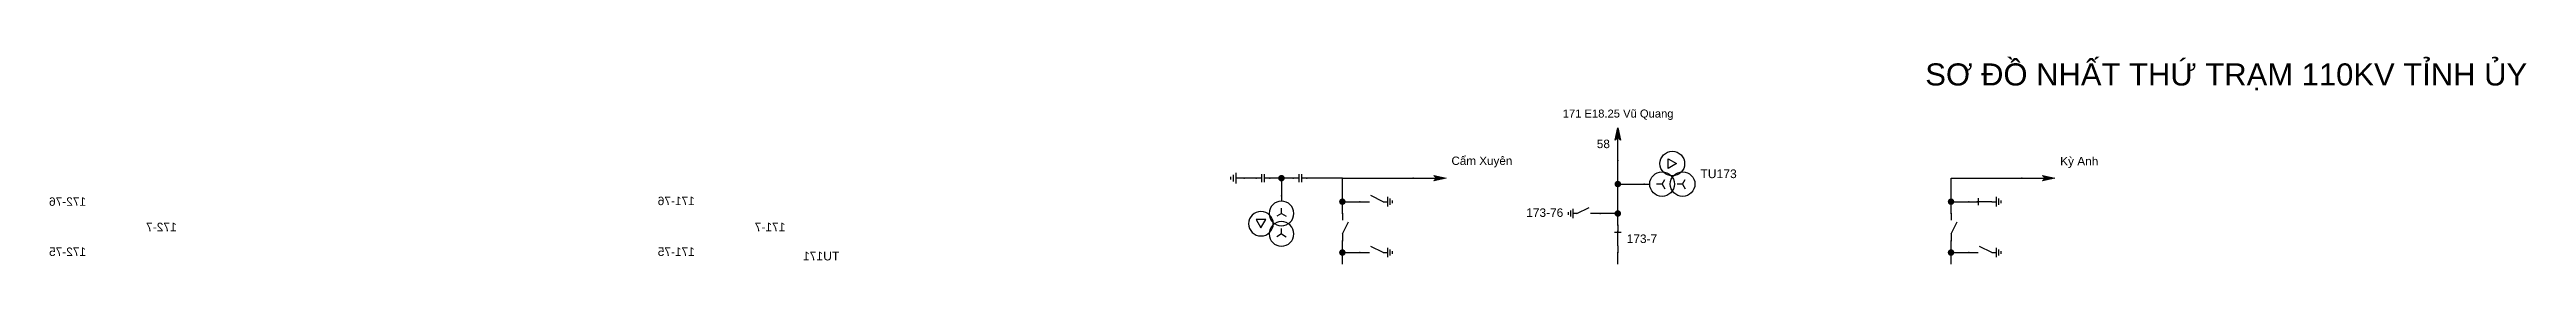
# Model space of a CAD drawing. Header units: millimetres. Extents: x -379 to 411, y 7 to 290.
# Drawn here: x -181.9 to 270.2, y 252.1 to 290.1 of the extents above; entities that cross this region are included whole.
import ezdxf

# ---------------------------------------------------------------- set-up
doc = ezdxf.new("R2010")
doc.units = ezdxf.units.MM
doc.layers.add('GROUND', color=3, linetype='Continuous', lineweight=25)
doc.layers.add('HV_110KV', color=1, linetype='Continuous', lineweight=25)
doc.layers.add('SYM_PORTS', color=8, linetype='Continuous', plot=False)
doc.layers.add('TEXT', color=7, linetype='Continuous')
doc.styles.add('SLD_TEXT', font='arial.ttf')

msp = doc.modelspace()

# ---------------------------------------------------------------- texts
at = {"layer": 'TEXT', "attachment_point": 7, "style": 'SLD_TEXT'}
for s, insert, char_height in [('SƠ ĐỒ NHẤT THỨ TRẠM 110KV TỈNH ỦY', (160.48, 283.98), 4.0469), ('171 E18.25 Vũ Quang', (94.29, 278.56), 1.4633), ('Cẩm Xuyên', (73.98, 269.87), 1.522), ('58', (100.51, 273.38), 1.543), ('Kỳ Anh', (185.1, 269.77), 1.547)]:
    msp.add_mtext(s, dxfattribs=dict(at, insert=insert, char_height=char_height))

# ---------------------------------------------------------------- blocks, each defined once
blk = doc.blocks.new('SYM_EARTHING_SWITCH_OPEN')
at = {"lineweight": 25}
for points in [[(0, -1.25), (-1.125, 1)], [(0, 3), (0, 1.25)], [(-0.875, -2), (0.875, -2)], [(-0.5625, -2.4375), (0.5625, -2.4375)], [(-0.25, -2.875), (0.25, -2.875)], [(0, -1.25), (0, -2)]]:
    blk.add_lwpolyline(points, dxfattribs=at)
at = {"layer": 'SYM_PORTS'}
blk.add_point((0, 3), dxfattribs=at)
blk.add_attdef('DEVICE_CODE', (1.875, 0), '', height=2)
blk = doc.blocks.new('SYM_DISCONNECTOR_OPEN')
at = {"lineweight": 25}
for points in [[(0, -1.25), (-1.125, 1)], [(0, 2.5), (0, 1.25)], [(0, -1.25), (0, -2.5)]]:
    blk.add_lwpolyline(points, dxfattribs=at)
at = {"layer": 'SYM_PORTS'}
for p in [(0, 2.5), (0, -2.5)]:
    blk.add_point(p, dxfattribs=at)
blk.add_attdef('DEVICE_CODE', (1, -0.5), '', height=2)
blk = doc.blocks.new('SYM_COUPLING_CAPACITOR')
at = {"lineweight": 25}
for points in [[(-0.75, 0.25), (0.75, 0.25)], [(0, 1.25), (0, 0.25)], [(-0.75, -0.25), (0.75, -0.25)], [(0, -0.25), (0, -1.25)]]:
    blk.add_lwpolyline(points, dxfattribs=at)
at = {"layer": 'SYM_PORTS'}
for p in [(0, 1.25), (0, -1.25)]:
    blk.add_point(p, dxfattribs=at)
blk.add_attdef('DEVICE_CODE', (1.75, -1.75), '', height=2)
blk = doc.blocks.new('SYM_VOLTAGE_TRANSFORMER')
at = {"lineweight": 25}
for points in [[(0, 4.625), (0, 3.625)], [(0, 1.375), (-0.8625, 0.875)], [(0, 1.375), (0, 2.375)], [(0, 1.375), (0.8625, 0.875)], [(0, -2.375), (-0.8625, -2.875)], [(0, -2.375), (0, -1.375)], [(0, -2.375), (0.8625, -2.875)]]:
    blk.add_lwpolyline(points, dxfattribs=at)
blk.add_lwpolyline([(2.875, 0.25), (4.625, 0.25), (3.75, -1.25)], close=True, dxfattribs=at)
for centre in [(0, 1.375), (3.75, -0.5), (0, -2.375)]:
    blk.add_circle(centre, 2.25, dxfattribs=at)
at = {"layer": 'SYM_PORTS'}
blk.add_point((0, 4.625), dxfattribs=at)
blk.add_attdef('DEVICE_CODE', (7, 1.625), '', height=2)
at = {"flags": 1}
blk.add_attdef('RATIO', (7, -1.375), '', height=2, dxfattribs=at)
blk = doc.blocks.new('SYM_GROUND_SYMBOL')
at = {"lineweight": 25}
for points in [[(0, 1.25), (0, -0.25)], [(-1, -0.25), (1, -0.25)], [(-0.625, -0.75), (0.625, -0.75)], [(-0.25, -1.25), (0.25, -1.25)]]:
    blk.add_lwpolyline(points, dxfattribs=at)
at = {"layer": 'SYM_PORTS'}
blk.add_point((0, 1.25), dxfattribs=at)
blk = doc.blocks.new('SYM_LINE_FEEDER_ARROW')
blk.add_hatch(color=7).paths.add_polyline_path([(0, -3), (-0.5, -0.75), (0, -1.25), (0.5, -0.75)])
at = {"lineweight": 25}
blk.add_lwpolyline([(0, 3), (0, -1.25)], dxfattribs=at)
blk.add_lwpolyline([(0, -3), (-0.5, -0.75), (0, -1.25), (0.5, -0.75)], close=True, dxfattribs=at)
at = {"layer": 'SYM_PORTS'}
blk.add_point((0, 3), dxfattribs=at)
blk.add_attdef('LINE_NAME', (1.5, 0), '', height=2)
blk = doc.blocks.new('SYM_DISCONNECTOR_CLOSED')
at = {"lineweight": 25}
for points in [[(-0.625, 1.25), (0.625, 1.25)], [(0, 2.5), (0, 1.25)], [(0, -1.25), (0, 1.5)], [(0, -1.25), (0, -2.5)]]:
    blk.add_lwpolyline(points, dxfattribs=at)
at = {"layer": 'SYM_PORTS'}
for p in [(0, 2.5), (0, -2.5)]:
    blk.add_point(p, dxfattribs=at)
blk.add_attdef('DEVICE_CODE', (1.625, -0.5), '', height=2)
blk = doc.blocks.new('SYM_EARTHING_SWITCH_CLOSED')
at = {"lineweight": 25}
for points in [[(-0.625, 1.25), (0.625, 1.25)], [(0, 3), (0, 1.25)], [(0, -1.25), (0, 1.5)], [(-0.875, -2), (0.875, -2)], [(-0.5625, -2.4375), (0.5625, -2.4375)], [(-0.25, -2.875), (0.25, -2.875)], [(0, -1.25), (0, -2)]]:
    blk.add_lwpolyline(points, dxfattribs=at)
at = {"layer": 'SYM_PORTS'}
blk.add_point((0, 3), dxfattribs=at)
blk.add_attdef('DEVICE_CODE', (1.875, 0), '', height=2)

# ---------------------------------------------------------------- hatches: boundary and pattern name
at = {"layer": 'HV_110KV'}
h = msp.add_hatch(color=7, dxfattribs=at)
edge = h.paths.add_edge_path()
edge.add_arc((42.95, 267.9), 0.6, 0, 360)
h = msp.add_hatch(color=7, dxfattribs=at)
edge = h.paths.add_edge_path()
edge.add_arc((104.35, 266.82), 0.6, 0, 360)
h = msp.add_hatch(color=7, dxfattribs=at)
edge = h.paths.add_edge_path()
edge.add_arc((54.07, 263.59), 0.6, 0, 360)
h = msp.add_hatch(color=7, dxfattribs=at)
edge = h.paths.add_edge_path()
edge.add_arc((165.18, 263.59), 0.6, 0, 360)
h = msp.add_hatch(color=7, dxfattribs=at)
edge = h.paths.add_edge_path()
edge.add_arc((104.35, 261.43), 0.6, 0, 360)
h = msp.add_hatch(color=7, dxfattribs=at)
edge = h.paths.add_edge_path()
edge.add_arc((54.07, 254.28), 0.6, 0, 360)
h = msp.add_hatch(color=7, dxfattribs=at)
edge = h.paths.add_edge_path()
edge.add_arc((165.18, 254.28), 0.6, 0, 360)

# ---------------------------------------------------------------- linework, layer by layer
at = {"layer": 'GROUND'}
msp.add_lwpolyline([(38.3, 267.9), (36.14, 267.9)], dxfattribs=at)
at = {"layer": 'HV_110KV'}
for points in [[(42.95, 267.9), (40.8, 267.9)], [(45.1, 267.9), (42.95, 267.9)], [(42.95, 267.9), (42.95, 264.68)], [(54.07, 267.9), (47.6, 267.9)], [(54.07, 263.59), (54.07, 267.9)], [(54.07, 267.9), (66.99, 267.9)], [(104.35, 266.82), (104.35, 271.13)], [(104.35, 261.43), (104.35, 266.82)], [(104.35, 266.82), (109.17, 266.82)], [(165.18, 263.59), (165.18, 267.9), (178.11, 267.9)], [(54.07, 261.43), (54.07, 263.59)], [(54.07, 263.59), (57.28, 263.59)], [(165.18, 261.43), (165.18, 263.59)], [(165.18, 263.59), (168.4, 263.59)], [(104.35, 261.43), (101.14, 261.43)], [(104.35, 259.28), (104.35, 261.43)], [(54.07, 254.28), (54.07, 256.43)], [(54.07, 252.13), (54.07, 254.28)], [(54.07, 254.28), (57.28, 254.28)], [(104.35, 252.13), (104.35, 254.28)], [(165.18, 254.28), (165.18, 256.43)], [(165.18, 252.13), (165.18, 254.28)], [(165.18, 254.28), (168.4, 254.28)]]:
    msp.add_lwpolyline(points, dxfattribs=at)

# ---------------------------------------------------------------- block references
at = {"layer": 'GROUND', "rotation": 270}
msp.add_blockref('SYM_GROUND_SYMBOL', (34.89, 267.9), dxfattribs=at)
at = {"layer": 'HV_110KV'}
for name, p, rotation in [('SYM_LINE_FEEDER_ARROW', (104.35, 274.13), 180), ('SYM_COUPLING_CAPACITOR', (39.55, 267.9), 270), ('SYM_COUPLING_CAPACITOR', (46.35, 267.9), 270), ('SYM_LINE_FEEDER_ARROW', (69.99, 267.9), 90), ('SYM_LINE_FEEDER_ARROW', (181.11, 267.9), 90)]:
    msp.add_blockref(name, p, dxfattribs=dict(at, rotation=rotation))
ref = msp.add_blockref('SYM_VOLTAGE_TRANSFORMER', (113.8, 266.82), dxfattribs=dict(at, rotation=90))
ref.add_attrib('DEVICE_CODE', 'TU173', (119.42, 267.91), dxfattribs={"layer": 'TEXT', "height": 1.585, "style": 'SLD_TEXT'})
ref = msp.add_blockref('SYM_EARTHING_SWITCH_CLOSED', (171.4, 263.59), dxfattribs=dict(at, xscale=-1, rotation=90))
ref.add_attrib('DEVICE_CODE', '172-76', (175.27, 262.84), dxfattribs={"layer": 'TEXT', "extrusion": (0, 0, -1), "height": 1.555, "style": 'SLD_TEXT'})
ref = msp.add_blockref('SYM_EARTHING_SWITCH_OPEN', (60.28, 263.59), dxfattribs=dict(at, xscale=-1, rotation=90))
ref.add_attrib('DEVICE_CODE', '171-76', (64.15, 262.96), dxfattribs={"layer": 'TEXT', "extrusion": (0, 0, -1), "height": 1.555, "style": 'SLD_TEXT'})
ref = msp.add_blockref('SYM_VOLTAGE_TRANSFORMER', (42.95, 260.06), dxfattribs=dict(at, xscale=-1))
ref.add_attrib('DEVICE_CODE', 'TU171', (37.76, 252.84), dxfattribs={"layer": 'TEXT', "extrusion": (0, 0, -1), "height": 1.585, "style": 'SLD_TEXT'})
ref = msp.add_blockref('SYM_EARTHING_SWITCH_OPEN', (98.14, 261.43), dxfattribs=dict(at, rotation=270))
ref.add_attrib('DEVICE_CODE', '173-76', (87.63, 260.81), dxfattribs={"layer": 'TEXT', "height": 1.555, "style": 'SLD_TEXT'})
ref = msp.add_blockref('SYM_DISCONNECTOR_OPEN', (165.18, 258.93), dxfattribs=dict(at, xscale=-1))
ref.add_attrib('DEVICE_CODE', '172-7', (158.72, 258.17), dxfattribs={"layer": 'TEXT', "extrusion": (0, 0, -1), "height": 1.57, "style": 'SLD_TEXT'})
ref = msp.add_blockref('SYM_DISCONNECTOR_OPEN', (54.07, 258.93), dxfattribs=dict(at, xscale=-1))
ref.add_attrib('DEVICE_CODE', '171-7', (47.6, 258.17), dxfattribs={"layer": 'TEXT', "extrusion": (0, 0, -1), "height": 1.57, "style": 'SLD_TEXT'})
ref = msp.add_blockref('SYM_DISCONNECTOR_CLOSED', (104.35, 256.78), dxfattribs=at)
ref.add_attrib('DEVICE_CODE', '173-7', (105.97, 256.03), dxfattribs={"layer": 'TEXT', "height": 1.557, "style": 'SLD_TEXT'})
ref = msp.add_blockref('SYM_EARTHING_SWITCH_OPEN', (171.4, 254.28), dxfattribs=dict(at, xscale=-1, rotation=90))
ref.add_attrib('DEVICE_CODE', '172-75', (175.27, 253.65), dxfattribs={"layer": 'TEXT', "extrusion": (0, 0, -1), "height": 1.555, "style": 'SLD_TEXT'})
ref = msp.add_blockref('SYM_EARTHING_SWITCH_OPEN', (60.28, 254.28), dxfattribs=dict(at, xscale=-1, rotation=90))
ref.add_attrib('DEVICE_CODE', '171-75', (64.15, 253.65), dxfattribs={"layer": 'TEXT', "extrusion": (0, 0, -1), "height": 1.555, "style": 'SLD_TEXT'})

msp.set_redraw_order([(e.dxf.handle, doc.entitydb.next_handle()) for e in msp.query("TEXT MTEXT ATTDEF DIMENSION ARC_DIMENSION")])  # texts and dimensions are drawn at this point

doc.saveas('drawing.dxf')
